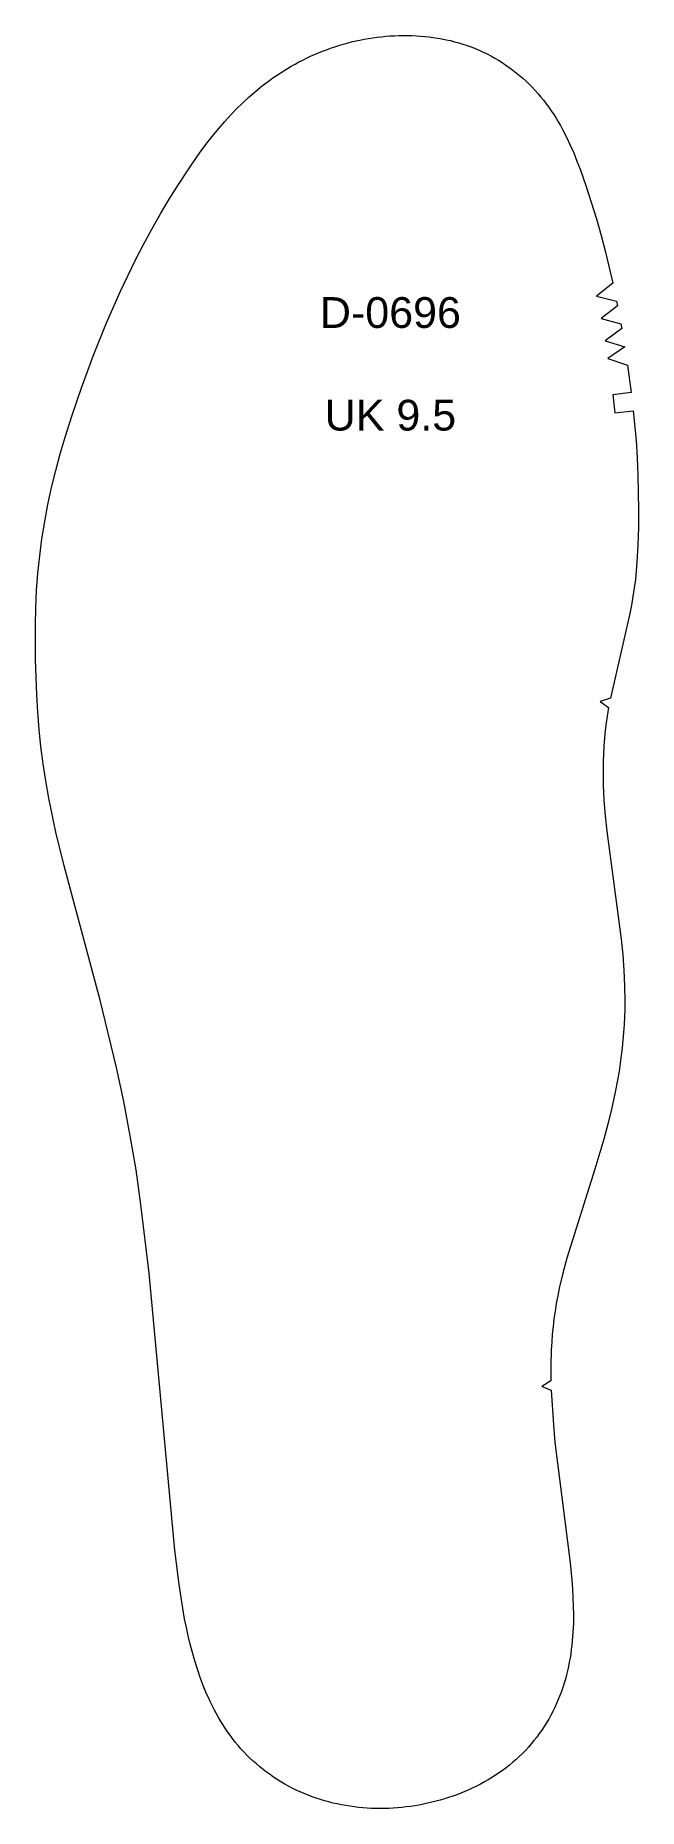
# Model space of a CAD drawing. Header units: millimetres. Extents: x -700 to 1195, y 156 to 469.
# Drawn here: x -60.7 to 37.3, y 181.2 to 469.2 of the extents above; entities that cross this region are included whole.
import ezdxf

# ---------------------------------------------------------------- set-up
doc = ezdxf.new("R2010")
doc.units = ezdxf.units.MM
doc.layers.add('___H_1', color=18, linetype='Continuous', true_color=0x000000)
doc.layers.add('DEFAULT', color=7, linetype='Continuous', true_color=0xffffff)
doc.styles.add('Arial Regular', font='arial.ttf')

msp = doc.modelspace()

# ---------------------------------------------------------------- texts
at = {"layer": '___H_1', "color": 3, "true_color": 0x00ff00, "insert": (-3, 435), "char_height": 5, "width": 53.913, "attachment_point": 2, "style": 'Arial Regular'}
msp.add_mtext('\\P{\\fArial;D-0696}\\P\\P{\\fArial;UK 9.5}', dxfattribs=at)

# ---------------------------------------------------------------- linework, layer by layer
at = {"layer": 'DEFAULT', "color": 18, "lineweight": 5, "true_color": 0x000000}
msp.add_lwpolyline([(33.12, 428.92), (30.5, 426.84), (33.74, 425.99), (33.89, 425.25), (31.23, 423.22), (34.45, 422.31), (34.58, 421.57), (31.87, 419.59), (35.07, 418.61), (32.34, 416.67), (35.53, 415.64), (36.13, 411.18), (33.15, 410.82), (33.48, 407.89), (36.46, 408.2), (36.9, 403.37), (37.08, 400.55), (37.21, 397.73), (37.31, 392.09), (37.29, 389.27), (37.21, 386.45), (37.05, 383.63), (36.93, 382.23), (36.79, 380.82), (36.62, 379.42), (36.41, 378.03), (36.17, 376.64), (35.89, 375.25), (32.73, 361.51), (31.1, 360.97), (32.45, 360.03), (32.07, 357.53), (31.9, 356.28), (31.77, 355.02), (31.67, 353.77), (31.6, 352.5), (31.56, 351.24), (31.54, 349.98), (31.57, 347.45), (31.62, 346.19), (31.69, 344.93), (31.9, 342.41), (32.16, 339.9), (34.49, 322.37), (34.74, 319.85), (34.93, 317.33), (35.04, 314.81), (35.08, 312.29), (35.06, 311.02), (35.03, 309.76), (34.97, 308.5), (34.88, 307.24), (34.66, 304.72), (34.35, 302.21), (34.16, 300.96), (33.95, 299.72), (33.47, 297.24), (32.91, 294.78), (32.3, 292.32), (31.65, 289.88), (30.19, 285.04), (25.66, 270.58), (25.01, 268.14), (24.43, 265.68), (24.18, 264.44), (23.95, 263.2), (23.74, 261.95), (23.57, 260.7), (23.42, 259.45), (23.3, 258.19), (23.21, 256.93), (23.14, 255.67), (23.07, 253.14), (23.06, 250.62), (21.58, 249.73), (23.1, 249.11), (23.47, 243.48), (23.73, 240.68), (26.19, 221.08), (26.47, 218.27), (26.57, 216.86), (26.66, 215.46), (26.71, 214.05), (26.73, 212.64), (26.72, 211.23), (26.66, 209.82), (26.55, 208.41), (26.48, 207.71), (26.39, 207.01), (26.3, 206.31), (26.19, 205.61), (26.06, 204.92), (25.92, 204.23), (25.77, 203.54), (25.6, 202.86), (25.42, 202.18), (25.22, 201.5), (25, 200.83), (24.77, 200.16), (24.53, 199.5), (24.27, 198.85), (23.99, 198.2), (23.69, 197.56), (23.38, 196.93), (23.05, 196.3), (22.71, 195.69), (22.35, 195.08), (21.98, 194.49), (21.59, 193.9), (21.18, 193.32), (20.76, 192.76), (20.32, 192.2), (19.87, 191.66), (19.41, 191.13), (18.93, 190.61), (18.44, 190.1), (17.94, 189.61), (17.42, 189.13), (16.89, 188.67), (16.35, 188.22), (15.79, 187.78), (15.23, 187.36), (14.65, 186.95), (14.07, 186.56), (13.47, 186.18), (12.87, 185.82), (12.26, 185.47), (11.64, 185.13), (11.01, 184.81), (10.38, 184.5), (9.74, 184.2), (9.09, 183.92), (8.44, 183.66), (7.78, 183.4), (7.12, 183.16), (6.45, 182.94), (5.78, 182.73), (5.1, 182.53), (4.42, 182.34), (3.74, 182.17), (3.05, 182.01), (2.36, 181.87), (1.67, 181.73), (0.97, 181.61), (0.28, 181.51), (-0.42, 181.42), (-1.12, 181.34), (-1.83, 181.27), (-2.53, 181.22), (-3.23, 181.19), (-3.94, 181.17), (-4.64, 181.16), (-5.35, 181.16), (-6.05, 181.19), (-6.76, 181.22), (-7.46, 181.27), (-8.16, 181.34), (-8.86, 181.42), (-9.56, 181.52), (-10.26, 181.63), (-10.95, 181.75), (-11.64, 181.9), (-12.33, 182.05), (-13.02, 182.22), (-13.7, 182.41), (-14.37, 182.62), (-15.04, 182.83), (-15.71, 183.07), (-16.37, 183.32), (-17.02, 183.58), (-17.67, 183.86), (-18.31, 184.16), (-18.94, 184.47), (-19.57, 184.8), (-20.18, 185.14), (-20.79, 185.5), (-21.39, 185.87), (-21.98, 186.25), (-22.56, 186.66), (-23.13, 187.07), (-23.69, 187.5), (-24.24, 187.94), (-24.78, 188.4), (-25.31, 188.87), (-25.82, 189.35), (-26.32, 189.85), (-26.81, 190.36), (-27.29, 190.88), (-27.75, 191.41), (-28.2, 191.95), (-28.64, 192.51), (-29.06, 193.07), (-29.47, 193.64), (-29.87, 194.23), (-30.25, 194.82), (-30.62, 195.42), (-30.98, 196.03), (-31.32, 196.64), (-31.66, 197.26), (-31.98, 197.89), (-32.29, 198.53), (-32.58, 199.17), (-32.87, 199.81), (-33.4, 201.12), (-33.89, 202.44), (-34.34, 203.78), (-34.76, 205.13), (-35.14, 206.48), (-35.51, 207.85), (-35.84, 209.22), (-36.15, 210.59), (-36.43, 211.97), (-36.91, 214.75), (-37.32, 217.55), (-38.02, 223.15), (-42.19, 268.1), (-43.53, 279.3), (-44.33, 284.89), (-45.26, 290.45), (-46.31, 296), (-47.5, 301.51), (-50.17, 312.48), (-56.02, 334.28), (-57.34, 339.77), (-58.48, 345.29), (-58.98, 348.07), (-59.42, 350.86), (-59.79, 353.65), (-60.08, 356.46), (-60.3, 359.27), (-60.46, 362.09), (-60.64, 367.73), (-60.67, 373.37), (-60.62, 376.19), (-60.49, 379.01), (-60.28, 381.82), (-59.98, 384.63), (-59.61, 387.43), (-59.17, 390.21), (-58.64, 392.99), (-58.04, 395.74), (-57.37, 398.48), (-56.63, 401.21), (-55.84, 403.91), (-54.76, 407.34), (-53.18, 411.95), (-51.22, 417.24), (-49.11, 422.47), (-46.84, 427.64), (-44.4, 432.73), (-43.11, 435.24), (-41.77, 437.72), (-40.38, 440.17), (-38.93, 442.59), (-37.43, 444.98), (-35.88, 447.34), (-34.28, 449.66), (-33.45, 450.81), (-32.6, 451.93), (-31.73, 453.04), (-30.84, 454.13), (-29.92, 455.2), (-28.97, 456.25), (-27.99, 457.26), (-26.98, 458.25), (-25.95, 459.21), (-24.88, 460.13), (-23.79, 461.02), (-22.66, 461.87), (-22.09, 462.28), (-21.51, 462.68), (-20.92, 463.07), (-20.32, 463.45), (-19.72, 463.82), (-19.11, 464.18), (-18.5, 464.52), (-17.88, 464.86), (-17.25, 465.18), (-16.62, 465.49), (-15.98, 465.79), (-15.33, 466.07), (-14.68, 466.35), (-14.03, 466.61), (-13.37, 466.86), (-12.71, 467.1), (-12.04, 467.33), (-11.37, 467.55), (-10.69, 467.75), (-10.01, 467.94), (-9.33, 468.11), (-8.64, 468.28), (-7.95, 468.43), (-7.26, 468.56), (-6.57, 468.69), (-5.87, 468.8), (-5.17, 468.89), (-4.47, 468.97), (-3.77, 469.04), (-3.07, 469.1), (-2.36, 469.13), (-1.66, 469.16), (-0.95, 469.17), (-0.25, 469.17), (0.46, 469.15), (1.16, 469.12), (1.87, 469.07), (2.57, 469.01), (3.27, 468.94), (3.97, 468.85), (4.67, 468.74), (5.36, 468.62), (6.06, 468.48), (6.74, 468.33), (7.43, 468.16), (8.11, 467.97), (8.78, 467.76), (9.45, 467.54), (10.11, 467.3), (10.77, 467.04), (11.42, 466.76), (12.06, 466.47), (12.7, 466.16), (13.32, 465.84), (13.94, 465.49), (14.55, 465.14), (15.14, 464.76), (15.73, 464.37), (16.31, 463.97), (16.88, 463.55), (17.43, 463.12), (17.98, 462.67), (18.51, 462.21), (19.04, 461.74), (19.55, 461.25), (20.04, 460.75), (20.53, 460.24), (21, 459.71), (21.45, 459.17), (21.9, 458.63), (22.33, 458.07), (22.74, 457.5), (23.14, 456.92), (23.53, 456.33), (23.91, 455.73), (24.27, 455.13), (24.62, 454.52), (24.96, 453.9), (25.61, 452.64), (26.21, 451.37), (26.78, 450.08), (27.31, 448.77), (27.82, 447.45), (28.76, 444.79), (29.64, 442.11), (30.46, 439.41), (31.23, 436.7), (31.95, 433.97)], close=True, dxfattribs=at)

msp.set_redraw_order([(e.dxf.handle, doc.entitydb.next_handle()) for e in msp.query("TEXT MTEXT ATTDEF DIMENSION ARC_DIMENSION")])  # texts and dimensions are drawn at this point

doc.saveas('drawing.dxf')
